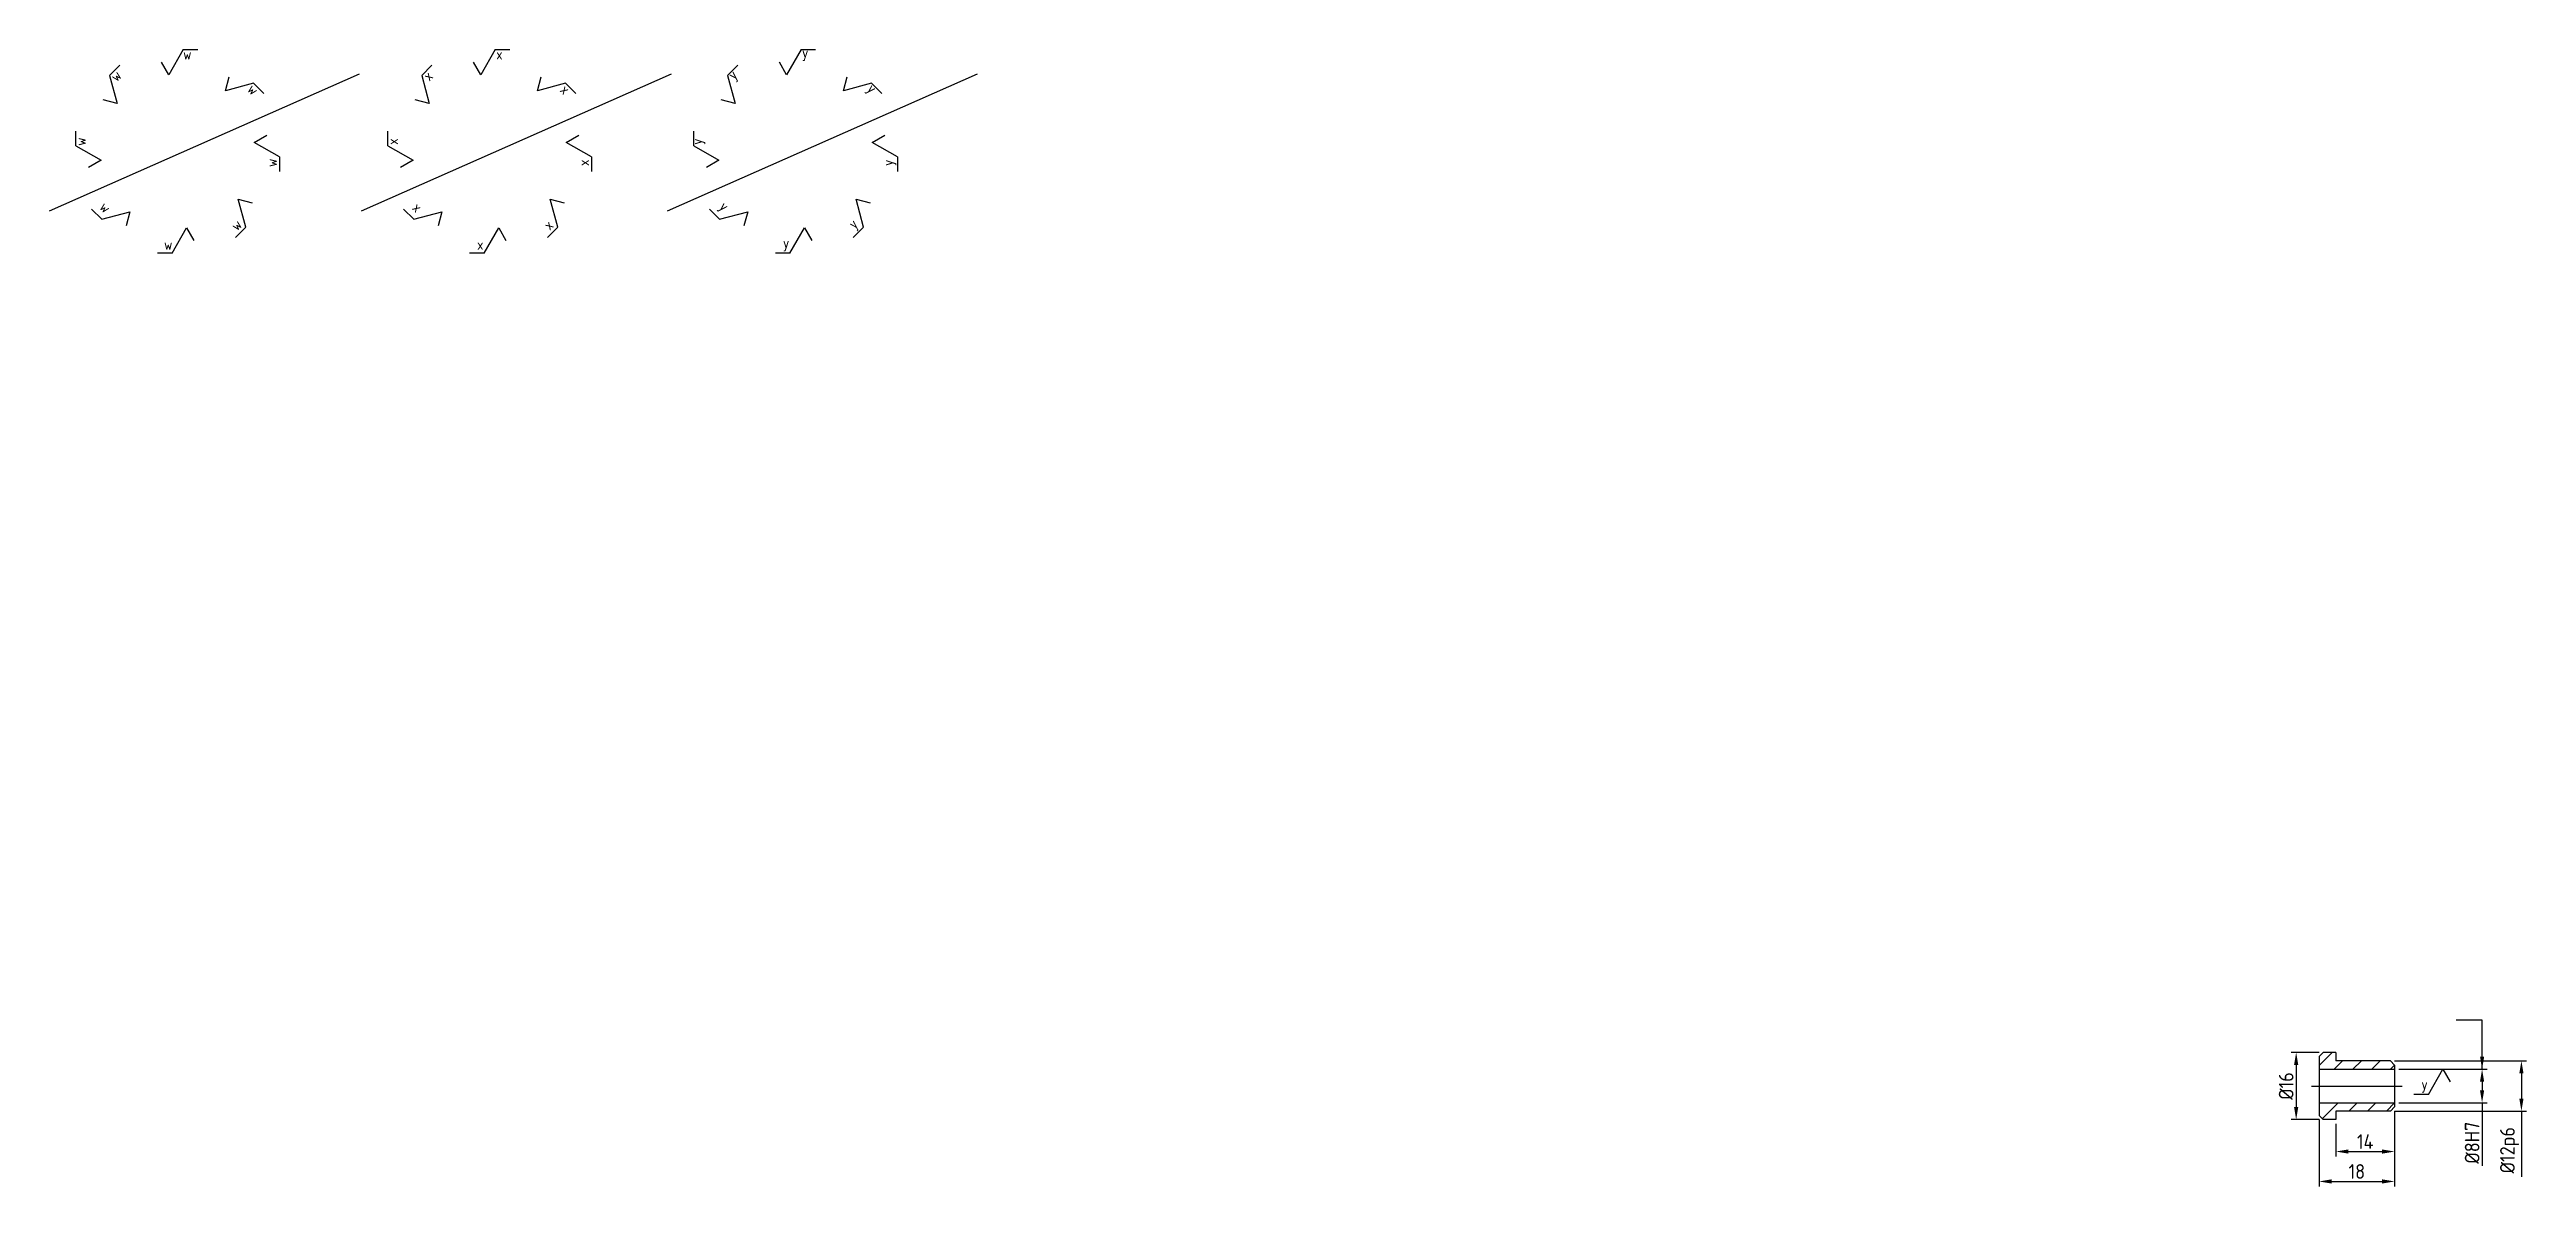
# Model space of a CAD drawing. Header units: millimetres. Extents: x -5 to 1921, y -15 to 440.
# Drawn here: x 1330 to 1921, y 78 to 349 of the extents above; entities that cross this region are included whole.
import ezdxf

# ---------------------------------------------------------------- set-up
doc = ezdxf.new("R2010")
doc.units = ezdxf.units.MM
doc.layers.add('가는실선', color=7, linetype='Continuous')
doc.layers.add('외형선', color=3, linetype='Continuous')
doc.styles.get("Standard").update_dxf_attribs({"font": 'isocp.shx', "bigfont": 'whgtxt.shx'})
doc.dimstyles.new('ISO-25', dxfattribs={"dimtxt": 3.5, "dimasz": 3, "dimexe": 1.2, "dimexo": 1, "dimtad": 1, "dimdsep": 46, "dimtxsty": 'Standard', "dimcen": 0, "dimclrt": 2, "dimazin": 2, "dimtfac": 1, "dimtmove": 0, "dimatfit": 3, "dimfxl": 1, "dimarcsym": 0})

msp = doc.modelspace()

# ---------------------------------------------------------------- texts
at = {"layer": '가는실선', "char_height": 2.5, "attachment_point": 5}
for s, insert in [('w', (1363.016, 348.202)), ('x', (1437.412, 348.202)), ('x', (1437.412, 348.202)), ('y', (1510.338, 348.202)), ('w', (1358.471, 302.821)), ('x', (1432.867, 302.821)), ('x', (1432.867, 302.821)), ('y', (1505.793, 302.821)), ('y', (1896.444, 102.203))]:
    msp.add_mtext_dynamic_manual_height_columns(s, width=5.13138, gutter_width=12.5, heights=[0], dxfattribs=dict(at, insert=insert))
for s, insert, rotation in [('w', (1345.987, 343.053), 45), ('x', (1420.383, 343.053), 45), ('x', (1420.383, 343.053), 45), ('y', (1493.309, 343.053), 45), ('w', (1378.699, 339.803), 315), ('x', (1453.095, 339.803), 315), ('x', (1453.095, 339.803), 315), ('y', (1526.021, 339.803), 315), ('w', (1337.587, 327.37), 90), ('x', (1411.983, 327.37), 90), ('x', (1411.983, 327.37), 90), ('y', (1484.909, 327.37), 90), ('w', (1383.142, 322.333), 90), ('x', (1457.539, 322.333), 90), ('x', (1457.539, 322.333), 90), ('y', (1530.465, 322.333), 90), ('w', (1343.454, 311.699), 315), ('w', (1374.702, 307.501), 45), ('x', (1417.85, 311.699), 315), ('x', (1417.85, 311.699), 315), ('x', (1449.099, 307.501), 45), ('x', (1449.099, 307.501), 45), ('y', (1490.777, 311.699), 315), ('y', (1522.025, 307.501), 45)]:
    msp.add_mtext_dynamic_manual_height_columns(s, width=5.13138, gutter_width=12.5, heights=[0], dxfattribs=dict(at, insert=insert, rotation=rotation))

# ---------------------------------------------------------------- blocks, each defined once
blk = doc.blocks.new('*D249')
at = {"color": 0, "lineweight": -2, "transparency": 16777216}
for p, q in [((1871.29, 110.19), (1864.63, 110.19)), ((1865.83, 107.19), (1865.83, 97.19)), ((1871.29, 94.19), (1864.63, 94.19))]:
    blk.add_line(p, q, dxfattribs=at)
at = {"color": 0, "transparency": 16777216}
for points in [[(1865.33, 107.19), (1866.33, 107.19), (1865.83, 110.19)], [(1865.33, 97.19), (1866.33, 97.19), (1865.83, 94.19)]]:
    blk.add_solid(points, dxfattribs=at)
at = {"layer": 'Defpoints', "color": 0, "transparency": 16777216}
for p in [(1872.29, 110.19), (1865.83, 94.19), (1872.29, 94.19)]:
    blk.add_point(p, dxfattribs=at)
at = {"color": 2, "transparency": 16777216, "insert": (1863.45, 102.19), "char_height": 3.5, "attachment_point": 5, "rotation": 90}
blk.add_mtext('%%C16', dxfattribs=at)
blk = doc.blocks.new('*D250')
at = {"color": 0, "lineweight": -2, "transparency": 16777216}
for p, q in [((1889.29, 108.19), (1920.74, 108.19)), ((1919.54, 105.19), (1919.54, 99.19)), ((1889.29, 96.19), (1920.74, 96.19)), ((1919.54, 96.19), (1919.54, 80.56))]:
    blk.add_line(p, q, dxfattribs=at)
at = {"color": 0, "transparency": 16777216}
for points in [[(1919.04, 105.19), (1920.04, 105.19), (1919.54, 108.19)], [(1919.04, 99.19), (1920.04, 99.19), (1919.54, 96.19)]]:
    blk.add_solid(points, dxfattribs=at)
at = {"layer": 'Defpoints', "color": 0, "transparency": 16777216}
for p in [(1888.29, 108.19), (1888.29, 96.19), (1919.54, 96.19)]:
    blk.add_point(p, dxfattribs=at)
at = {"color": 2, "transparency": 16777216, "insert": (1916.73, 86.88), "char_height": 3.5, "attachment_point": 5, "rotation": 90}
blk.add_mtext('%%C12p6', dxfattribs=at)
blk = doc.blocks.new('*D251')
at = {"color": 0, "lineweight": -2, "transparency": 16777216}
for p, q in [((1890.29, 106.19), (1911.36, 106.19)), ((1910.16, 103.19), (1910.16, 101.19)), ((1890.29, 98.19), (1911.36, 98.19)), ((1910.16, 98.19), (1910.16, 83.16))]:
    blk.add_line(p, q, dxfattribs=at)
at = {"color": 0, "transparency": 16777216}
for points in [[(1909.66, 103.19), (1910.66, 103.19), (1910.16, 106.19)], [(1909.66, 101.19), (1910.66, 101.19), (1910.16, 98.19)]]:
    blk.add_solid(points, dxfattribs=at)
at = {"layer": 'Defpoints', "color": 0, "transparency": 16777216}
for p in [(1889.29, 106.19), (1889.29, 98.19), (1910.16, 98.19)]:
    blk.add_point(p, dxfattribs=at)
at = {"color": 2, "transparency": 16777216, "insert": (1907.79, 88.68), "char_height": 3.5, "attachment_point": 5, "rotation": 90}
blk.add_mtext('%%C8H7', dxfattribs=at)
blk = doc.blocks.new('*D247')
at = {"color": 0, "lineweight": -2, "transparency": 16777216}
for p, q in [((1889.29, 96.19), (1889.29, 78.23)), ((1871.29, 94.19), (1871.29, 78.23)), ((1874.29, 79.43), (1886.29, 79.43))]:
    blk.add_line(p, q, dxfattribs=at)
at = {"color": 0, "transparency": 16777216}
for points in [[(1874.29, 79.93), (1874.29, 78.93), (1871.29, 79.43)], [(1886.29, 79.93), (1886.29, 78.93), (1889.29, 79.43)]]:
    blk.add_solid(points, dxfattribs=at)
at = {"layer": 'Defpoints', "color": 0, "transparency": 16777216}
for p in [(1871.29, 95.19), (1889.29, 97.19), (1889.29, 79.43)]:
    blk.add_point(p, dxfattribs=at)
at = {"color": 2, "transparency": 16777216, "insert": (1880.29, 81.81), "char_height": 3.5, "attachment_point": 5}
blk.add_mtext('18', dxfattribs=at)
blk = doc.blocks.new('*D248')
at = {"color": 0, "lineweight": -2, "transparency": 16777216}
for p, q in [((1889.29, 96.19), (1889.29, 85.36)), ((1875.29, 93.19), (1875.29, 85.36)), ((1878.29, 86.56), (1886.29, 86.56))]:
    blk.add_line(p, q, dxfattribs=at)
at = {"color": 0, "transparency": 16777216}
for points in [[(1878.29, 87.06), (1878.29, 86.06), (1875.29, 86.56)], [(1886.29, 87.06), (1886.29, 86.06), (1889.29, 86.56)]]:
    blk.add_solid(points, dxfattribs=at)
at = {"layer": 'Defpoints', "color": 0, "transparency": 16777216}
for p in [(1889.29, 97.19), (1875.29, 94.19), (1889.29, 86.56)]:
    blk.add_point(p, dxfattribs=at)
at = {"color": 2, "transparency": 16777216, "insert": (1882.29, 88.93), "char_height": 3.5, "attachment_point": 5}
blk.add_mtext('14', dxfattribs=at)

# ---------------------------------------------------------------- dimensions: what is measured, and where the dimension line sits
dim = msp.add_linear_dim(base=(1865.83, 94.188), p1=(1872.291, 110.188), p2=(1872.291, 94.188), angle=90, text='%%C<>', dimstyle='ISO-25')
dim.commit()
dim.dimension.update_dxf_attribs({"geometry": '*D249', "text_midpoint": (1863.455, 102.188)})
for base, p1, p2, text, picture, middle in [((1919.54, 96.188), (1888.291, 108.188), (1888.291, 96.188), '%%C<>p6', '*D250', (1919.54, 86.876)), ((1910.164, 98.188), (1889.291, 106.188), (1889.291, 98.188), '%%C<>H7', '*D251', (1910.164, 88.684))]:
    dim = msp.add_linear_dim(base=base, p1=p1, p2=p2, angle=90, text=text, dimstyle='ISO-25')
    dim.commit()
    dim.dimension.update_dxf_attribs({"geometry": picture, "text_midpoint": middle, "dimtype": 160})
for base, p1, picture, middle in [((1889.291, 79.434), (1871.291, 95.188), '*D247', (1880.291, 81.809)), ((1889.291, 86.558), (1875.291, 94.188), '*D248', (1882.291, 88.933))]:
    dim = msp.add_linear_dim(base=base, p1=p1, p2=(1889.291, 97.188), dimstyle='ISO-25')
    dim.commit()
    dim.dimension.update_dxf_attribs({"geometry": picture, "text_midpoint": middle})

# ---------------------------------------------------------------- hatches: boundary and pattern name
at = {"layer": '가는실선'}
h = msp.add_hatch(dxfattribs=at)
h.set_pattern_fill('ANSI31', color=256)
h.set_pattern_definition([(45, (960.4713, 0), (-2.245064, 2.245064), [])])
h.paths.add_polyline_path([(1889.291, 107.188), (1888.291, 108.188), (1875.291, 108.188), (1875.291, 110.188), (1872.291, 110.188), (1871.291, 109.188), (1871.291, 106.188), (1889.291, 106.188)])
h.paths.add_polyline_path([(1889.291, 97.188), (1889.291, 98.188), (1871.291, 98.188), (1871.291, 95.188), (1872.291, 94.188), (1875.291, 94.188), (1875.291, 96.188), (1888.291, 96.188)])

# ---------------------------------------------------------------- linework, layer by layer
for p, q in [((1362.045, 349.337), (1358.581, 343.337)), ((1362.045, 349.337), (1365.509, 349.337)), ((1436.441, 349.337), (1432.977, 343.337)), ((1436.441, 349.337), (1432.977, 343.337)), ((1436.441, 349.337), (1439.906, 349.337)), ((1509.368, 349.337), (1505.903, 343.337)), ((1509.368, 349.337), (1512.832, 349.337)), ((1344.498, 343.169), (1346.947, 345.618)), ((1344.498, 343.169), (1346.291, 336.477)), ((1358.581, 343.337), (1356.849, 346.337)), ((1372.123, 339.498), (1373.019, 342.844)), ((1418.894, 343.169), (1421.344, 345.618)), ((1418.894, 343.169), (1421.344, 345.618)), ((1418.894, 343.169), (1420.687, 336.477)), ((1418.894, 343.169), (1420.687, 336.477)), ((1432.977, 343.337), (1431.245, 346.337)), ((1432.977, 343.337), (1431.245, 346.337)), ((1446.519, 339.498), (1447.416, 342.844)), ((1446.519, 339.498), (1447.416, 342.844)), ((1491.82, 343.169), (1494.27, 345.618)), ((1491.82, 343.169), (1493.613, 336.477)), ((1505.903, 343.337), (1504.171, 346.337)), ((1519.445, 339.498), (1520.342, 342.844)), ((1346.291, 336.477), (1342.945, 337.373)), ((1378.815, 341.292), (1372.123, 339.498)), ((1378.815, 341.292), (1381.264, 338.842)), ((1420.687, 336.477), (1417.341, 337.373)), ((1420.687, 336.477), (1417.341, 337.373)), ((1453.211, 341.292), (1446.519, 339.498)), ((1453.211, 341.292), (1446.519, 339.498)), ((1453.211, 341.292), (1455.661, 338.842)), ((1453.211, 341.292), (1455.661, 338.842)), ((1493.613, 336.477), (1490.267, 337.373)), ((1526.137, 341.292), (1519.445, 339.498)), ((1526.137, 341.292), (1528.587, 338.842)), ((1336.452, 326.399), (1336.452, 329.863)), ((1336.452, 326.399), (1342.452, 322.935)), ((1378.984, 327.208), (1381.984, 328.94)), ((1384.984, 323.744), (1378.984, 327.208)), ((1410.848, 326.399), (1410.848, 329.863)), ((1410.848, 326.399), (1410.848, 329.863)), ((1410.848, 326.399), (1416.848, 322.935)), ((1410.848, 326.399), (1416.848, 322.935)), ((1453.38, 327.208), (1456.38, 328.94)), ((1453.38, 327.208), (1456.38, 328.94)), ((1459.38, 323.744), (1453.38, 327.208)), ((1459.38, 323.744), (1453.38, 327.208)), ((1483.774, 326.399), (1483.774, 329.863)), ((1483.774, 326.399), (1489.774, 322.935)), ((1526.306, 327.208), (1529.306, 328.94)), ((1532.306, 323.744), (1526.306, 327.208)), ((1342.452, 322.935), (1339.452, 321.203)), ((1384.984, 323.744), (1384.984, 320.28)), ((1416.848, 322.935), (1413.848, 321.203)), ((1416.848, 322.935), (1413.848, 321.203)), ((1459.38, 323.744), (1459.38, 320.28)), ((1459.38, 323.744), (1459.38, 320.28)), ((1489.774, 322.935), (1486.774, 321.203)), ((1532.306, 323.744), (1532.306, 320.28)), ((1376.938, 306.974), (1375.145, 313.666)), ((1375.145, 313.666), (1378.491, 312.77)), ((1451.334, 306.974), (1449.541, 313.666)), ((1449.541, 313.666), (1452.887, 312.77)), ((1451.334, 306.974), (1449.541, 313.666)), ((1449.541, 313.666), (1452.887, 312.77)), ((1524.26, 306.974), (1522.467, 313.666)), ((1522.467, 313.666), (1525.813, 312.77)), ((1342.621, 308.851), (1340.171, 311.301)), ((1342.621, 308.851), (1349.313, 310.645)), ((1349.313, 310.645), (1348.416, 307.298)), ((1417.017, 308.851), (1414.568, 311.301)), ((1417.017, 308.851), (1414.568, 311.301)), ((1417.017, 308.851), (1423.709, 310.645)), ((1417.017, 308.851), (1423.709, 310.645)), ((1423.709, 310.645), (1422.813, 307.298)), ((1423.709, 310.645), (1422.813, 307.298)), ((1489.943, 308.851), (1487.494, 311.301)), ((1489.943, 308.851), (1496.635, 310.645)), ((1496.635, 310.645), (1495.739, 307.298)), ((1359.39, 300.805), (1362.855, 306.805)), ((1362.855, 306.805), (1364.587, 303.805)), ((1376.938, 306.974), (1374.488, 304.525)), ((1433.787, 300.805), (1437.251, 306.805)), ((1433.787, 300.805), (1437.251, 306.805)), ((1437.251, 306.805), (1438.983, 303.805)), ((1437.251, 306.805), (1438.983, 303.805)), ((1451.334, 306.974), (1448.885, 304.525)), ((1451.334, 306.974), (1448.885, 304.525)), ((1506.713, 300.805), (1510.177, 306.805)), ((1510.177, 306.805), (1511.909, 303.805)), ((1524.26, 306.974), (1521.811, 304.525)), ((1359.39, 300.805), (1355.926, 300.805)), ((1433.787, 300.805), (1430.323, 300.805)), ((1433.787, 300.805), (1430.323, 300.805)), ((1506.713, 300.805), (1503.249, 300.805)), ((1869.491, 102.188), (1891.091, 102.188)), ((1897.363, 100.188), (1900.827, 106.188)), ((1900.827, 106.188), (1902.559, 103.188)), ((1897.363, 100.188), (1893.899, 100.188))]:
    msp.add_line(p, q, dxfattribs=at)
at = {"layer": '외형선'}
for p, q in [((1330.164, 310.867), (1404.062, 343.53)), ((1404.56, 310.867), (1478.459, 343.53)), ((1404.56, 310.867), (1478.459, 343.53)), ((1477.486, 310.867), (1551.385, 343.53)), ((1871.291, 109.188), (1872.291, 110.188)), ((1871.291, 109.188), (1871.291, 106.188)), ((1875.291, 110.188), (1872.291, 110.188)), ((1875.291, 110.188), (1875.291, 108.188)), ((1888.291, 108.188), (1875.291, 108.188)), ((1889.291, 107.188), (1888.291, 108.188)), ((1889.291, 107.188), (1889.291, 106.188)), ((1871.291, 106.188), (1871.291, 102.188)), ((1871.291, 106.188), (1889.291, 106.188)), ((1871.291, 102.188), (1871.291, 98.188)), ((1889.291, 106.188), (1889.291, 102.188)), ((1889.291, 102.188), (1889.291, 98.188)), ((1871.291, 98.188), (1889.291, 98.188)), ((1871.291, 98.188), (1871.291, 95.188)), ((1871.291, 95.188), (1872.291, 94.188)), ((1888.291, 96.188), (1875.291, 96.188)), ((1875.291, 96.188), (1875.291, 94.188)), ((1889.291, 97.188), (1888.291, 96.188)), ((1889.291, 98.188), (1889.291, 97.188)), ((1875.291, 94.188), (1872.291, 94.188))]:
    msp.add_line(p, q, dxfattribs=at)

msp.set_redraw_order([(e.dxf.handle, doc.entitydb.next_handle()) for e in msp.query("TEXT MTEXT ATTDEF DIMENSION ARC_DIMENSION")])  # texts and dimensions are drawn at this point

# ---------------------------------------------------------------- leaders
msp.add_leader([(1910.164, 106.188), (1910.164, 117.863), (1903.996, 117.863)], dimstyle='ISO-25', override={"dimgap": 0.625, "dimtad": 0})

doc.saveas('drawing.dxf')
